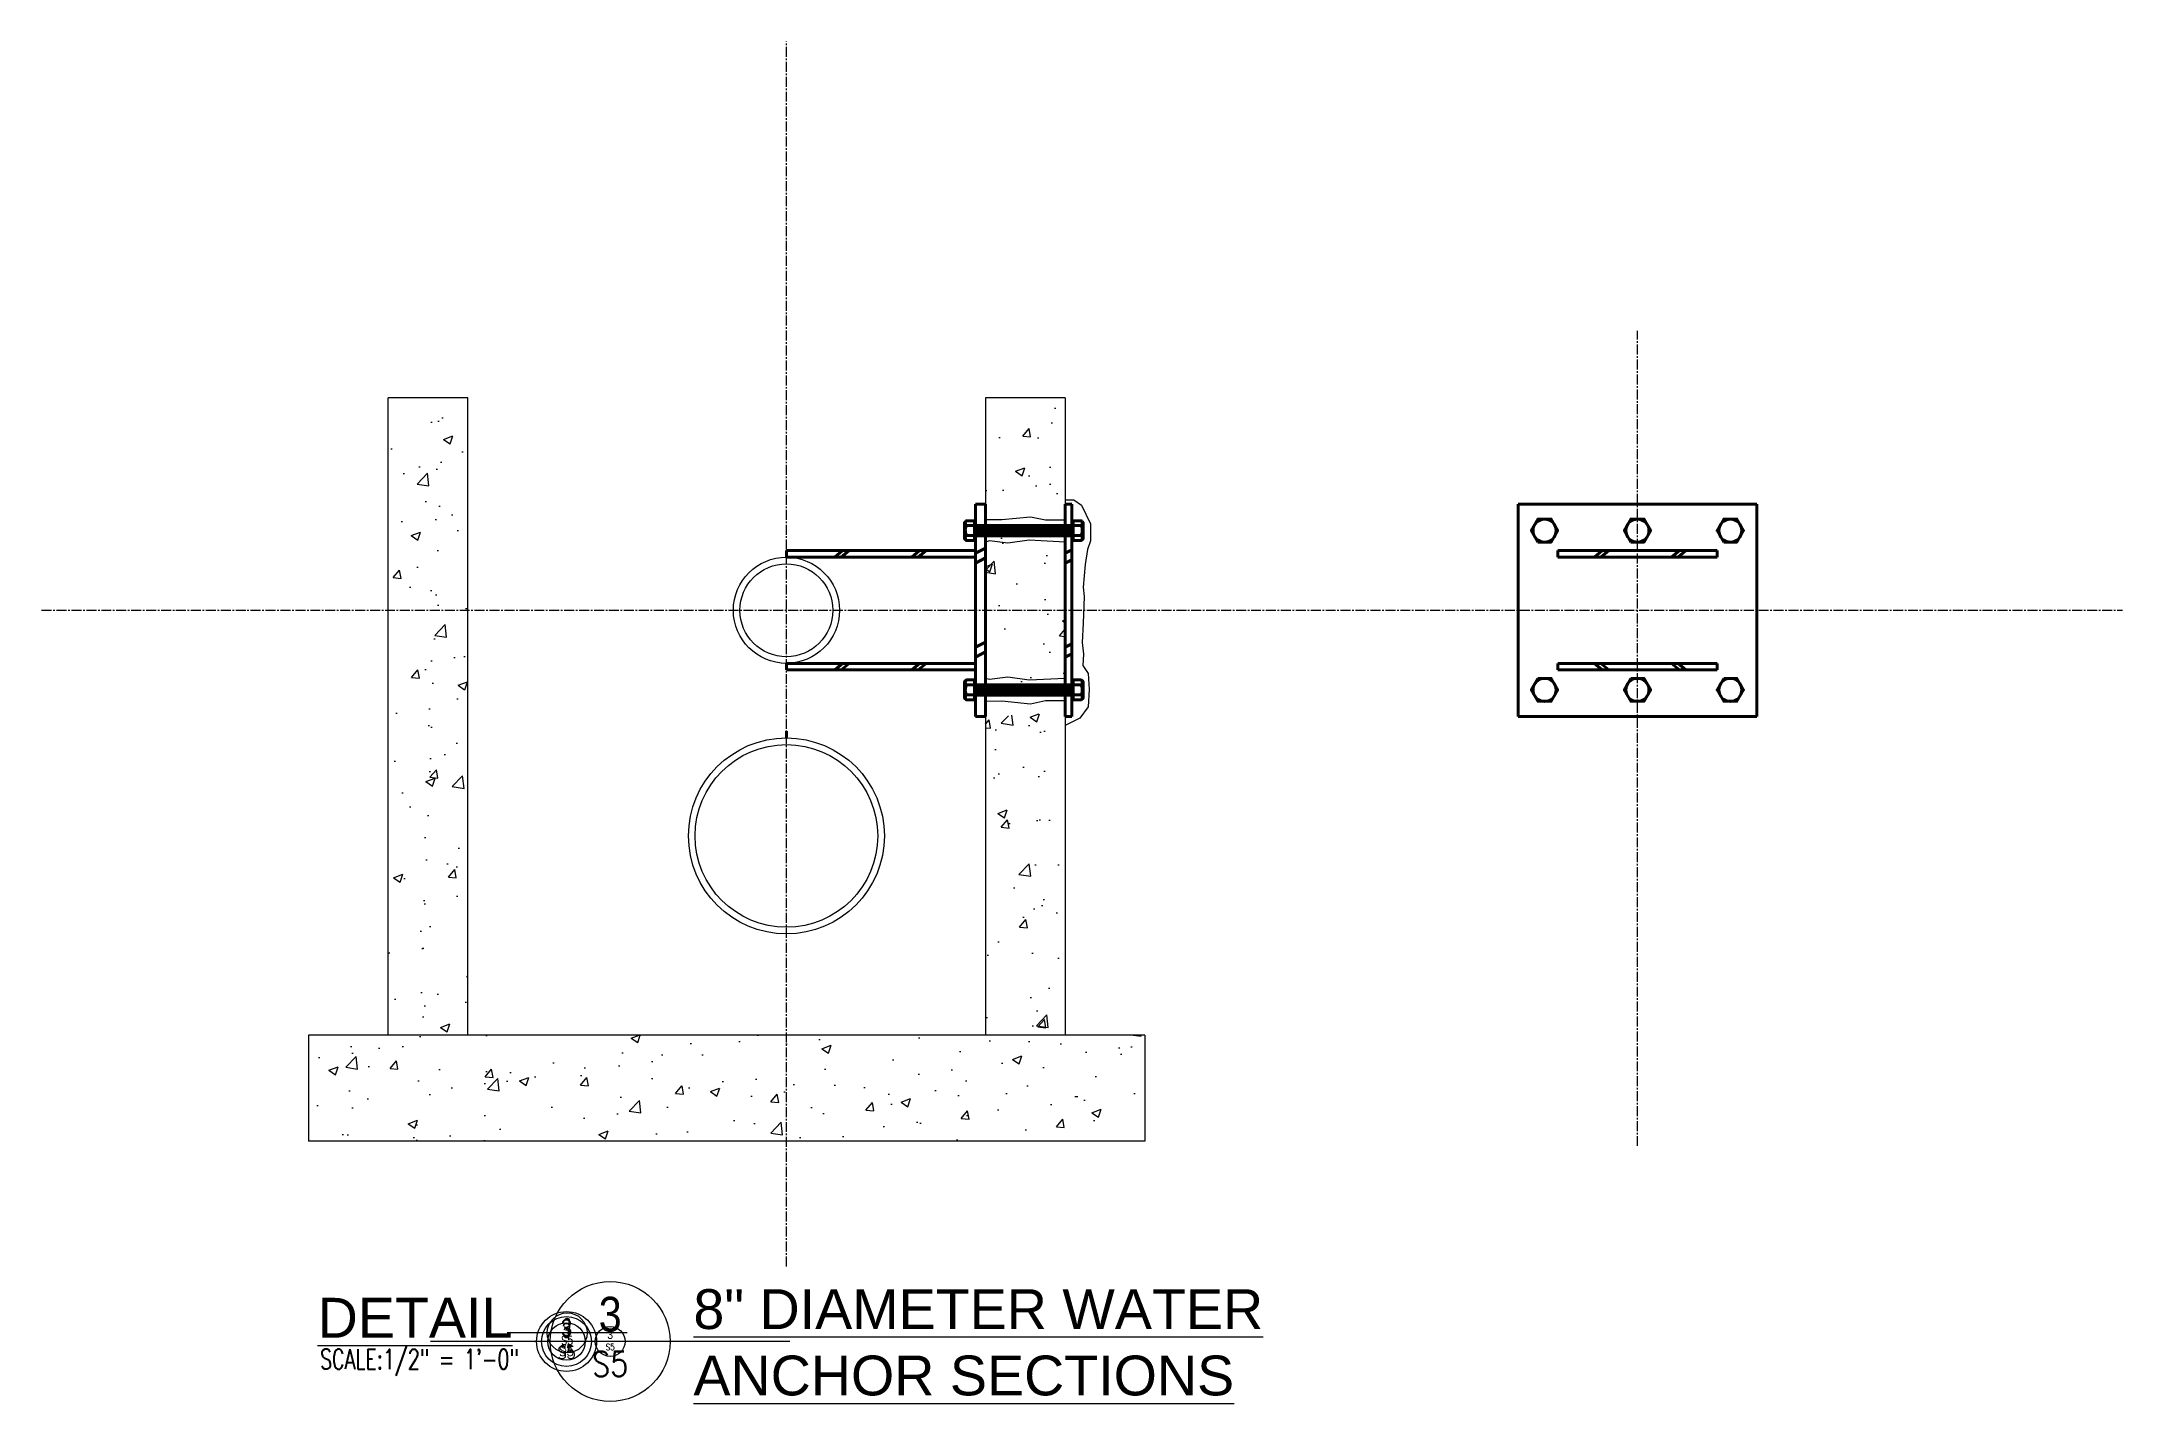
# Model space of a CAD drawing. Header units: inches. Extents: x -143 to 626, y -115 to 663.
# Drawn here: x 289.6 to 446.4, y 443 to 545.6 of the extents above; entities that cross this region are included whole.
import ezdxf
from ezdxf.enums import TextEntityAlignment as Align

# ---------------------------------------------------------------- set-up
doc = ezdxf.new("R2010")
doc.units = ezdxf.units.IN
doc.header["$MEASUREMENT"] = 0
doc.linetypes.add('CENTER2', pattern=[1.125, 0.75, -0.125, 0.125, -0.125])
doc.layers.add('DT-VHSO', color=75, linetype='Continuous', lineweight=60)
for name, color, linetype in [('FH-TITLE', 151, 'Continuous'), ('FH-TITLE @ 1', 151, 'Continuous'), ('FH-TITLE @ 24', 151, 'Continuous'), ('FH-TITLE @ 30', 151, 'Continuous'), ('FH-TITLE @ 32', 151, 'Continuous'), ('FH-TITLE @ 40', 151, 'Continuous'), ('FH-TITLE @ 48', 151, 'Continuous'), ('FH-TITLE @ 96', 151, 'Continuous'), ('S-EXISTING', 13, 'Continuous'), ('S-GRID', 13, 'CENTER2')]:
    doc.layers.add(name, color=color, linetype=linetype)
doc.styles.add('BOLD', font='arial.ttf')
doc.styles.add('RomanS_not anno', font='romans.shx', dxfattribs={"width": 0.85})

msp = doc.modelspace()

# ---------------------------------------------------------------- texts
at = {"layer": 'FH-TITLE', "style": 'RomanS_not anno', "width": 0.7}
msp.add_text('SCALE:1/2" = 1\'-0"', height=1.5, dxfattribs=at).set_placement((310.61, 445.56))
at = {"layer": 'FH-TITLE', "char_height": 3, "style": 'BOLD'}
for s, insert, width, attachment_point in [('{\\L8" DIAMETER WATER ANCHOR SECTIONS}', (338.74, 451.58), 57.1113, 1), ('{\\LDETAIL          }', (325.1, 447.93), 14.3752, 9)]:
    msp.add_mtext(s, dxfattribs=dict(at, insert=insert, width=width, attachment_point=attachment_point))

# ---------------------------------------------------------------- blocks, each defined once
blk = doc.blocks.new('Subtitle_Ref_Bubble')
at = {"linetype": 'ByBlock', "lineweight": -2}
blk.add_line((9.03, 0), (-9.03, 0), dxfattribs=at)
blk.add_circle((0, 0), 3.01, dxfattribs=at)
at = {"linetype": 'ByBlock', "lineweight": -2, "style": 'BOLD', "width": 0.85}
blk.add_attdef('NUMBER', text='', height=1, dxfattribs=at).set_placement((0, 0.5), align=Align.CENTER)
at = {"linetype": 'ByBlock', "lineweight": -2, "style": 'RomanS_not anno', "width": 0.85}
blk.add_attdef('SHEET', text='', height=0.75, dxfattribs=at).set_placement((0, -0.5), align=Align.TOP_CENTER)
blk = doc.blocks.new('*U52')
at = {"layer": 'FH-TITLE @ 1'}
ref = blk.add_blockref('Subtitle_Ref_Bubble', (329.18, 447.64), dxfattribs=dict(at, xscale=0.015625, yscale=0.015625, zscale=0.015625))
ref.add_attrib('SHEET', 'S5', dxfattribs={"layer": '0', "color": 0, "linetype": 'ByBlock', "lineweight": -2, "height": 0.0195, "style": 'RomanS_not anno', "width": 0.85}).set_placement((329.18, 447.64), align=Align.TOP_CENTER)
ref.add_attrib('NUMBER', '3', dxfattribs={"layer": '0', "color": 0, "linetype": 'ByBlock', "lineweight": -2, "height": 0.0273, "style": 'BOLD', "width": 0.85}).set_placement((329.18, 447.65), align=Align.CENTER)
at = {"layer": 'FH-TITLE @ 24'}
ref = blk.add_blockref('Subtitle_Ref_Bubble', (332.47, 447.64), dxfattribs=dict(at, xscale=0.375, yscale=0.375, zscale=0.375))
ref.add_attrib('SHEET', 'S5', dxfattribs={"layer": '0', "color": 0, "linetype": 'ByBlock', "lineweight": -2, "height": 0.469, "style": 'RomanS_not anno', "width": 0.85}).set_placement((332.47, 447.46), align=Align.TOP_CENTER)
ref.add_attrib('NUMBER', '3', dxfattribs={"layer": '0', "color": 0, "linetype": 'ByBlock', "lineweight": -2, "height": 0.656, "style": 'BOLD', "width": 0.85}).set_placement((332.47, 447.83), align=Align.CENTER)
at = {"layer": 'FH-TITLE @ 30'}
ref = blk.add_blockref('Subtitle_Ref_Bubble', (329.18, 447.64), dxfattribs=dict(at, xscale=0.46875, yscale=0.46875, zscale=0.46875))
ref.add_attrib('SHEET', 'S5', dxfattribs={"layer": '0', "color": 0, "linetype": 'ByBlock', "lineweight": -2, "height": 0.586, "style": 'RomanS_not anno', "width": 0.85}).set_placement((329.18, 447.41), align=Align.TOP_CENTER)
ref.add_attrib('NUMBER', '3', dxfattribs={"layer": '0', "color": 0, "linetype": 'ByBlock', "lineweight": -2, "height": 0.82, "style": 'BOLD', "width": 0.85}).set_placement((329.18, 447.88), align=Align.CENTER)
at = {"layer": 'FH-TITLE @ 32'}
ref = blk.add_blockref('Subtitle_Ref_Bubble', (329.23, 448.29), dxfattribs=dict(at, xscale=0.5, yscale=0.5, zscale=0.5))
ref.add_attrib('SHEET', 'S5', dxfattribs={"layer": '0', "color": 0, "linetype": 'ByBlock', "lineweight": -2, "height": 0.625, "style": 'RomanS_not anno', "width": 0.85}).set_placement((329.23, 448.04), align=Align.TOP_CENTER)
ref.add_attrib('NUMBER', '3', dxfattribs={"layer": '0', "color": 0, "linetype": 'ByBlock', "lineweight": -2, "height": 0.875, "style": 'BOLD', "width": 0.85}).set_placement((329.23, 448.54), align=Align.CENTER)
at = {"layer": 'FH-TITLE @ 40'}
ref = blk.add_blockref('Subtitle_Ref_Bubble', (329.18, 447.64), dxfattribs=dict(at, xscale=0.625, yscale=0.625, zscale=0.625))
ref.add_attrib('SHEET', 'S5', dxfattribs={"layer": '0', "color": 0, "linetype": 'ByBlock', "lineweight": -2, "height": 0.781, "style": 'RomanS_not anno', "width": 0.85}).set_placement((329.18, 447.33), align=Align.TOP_CENTER)
ref.add_attrib('NUMBER', '3', dxfattribs={"layer": '0', "color": 0, "linetype": 'ByBlock', "lineweight": -2, "height": 1.09, "style": 'BOLD', "width": 0.85}).set_placement((329.18, 447.96), align=Align.CENTER)
at = {"layer": 'FH-TITLE @ 48'}
ref = blk.add_blockref('Subtitle_Ref_Bubble', (329.18, 447.64), dxfattribs=dict(at, xscale=0.75, yscale=0.75, zscale=0.75))
ref.add_attrib('SHEET', 'S5', dxfattribs={"layer": '0', "color": 0, "linetype": 'ByBlock', "lineweight": -2, "height": 0.938, "style": 'RomanS_not anno', "width": 0.85}).set_placement((329.18, 447.27), align=Align.TOP_CENTER)
ref.add_attrib('NUMBER', '3', dxfattribs={"layer": '0', "color": 0, "linetype": 'ByBlock', "lineweight": -2, "height": 1.31, "style": 'BOLD', "width": 0.85}).set_placement((329.18, 448.02), align=Align.CENTER)
at = {"layer": 'FH-TITLE @ 96'}
ref = blk.add_blockref('Subtitle_Ref_Bubble', (332.47, 447.64), dxfattribs=dict(at, xscale=1.5, yscale=1.5, zscale=1.5))
ref.add_attrib('SHEET', 'S5', dxfattribs={"layer": '0', "color": 0, "linetype": 'ByBlock', "lineweight": -2, "height": 1.875, "style": 'RomanS_not anno', "width": 0.85}).set_placement((332.47, 446.89), align=Align.TOP_CENTER)
ref.add_attrib('NUMBER', '3', dxfattribs={"layer": '0', "color": 0, "linetype": 'ByBlock', "lineweight": -2, "height": 2.62, "style": 'BOLD', "width": 0.85}).set_placement((332.47, 448.39), align=Align.CENTER)

# ---------------------------------------------------------------- hatches: boundary and pattern name
at = {"layer": 'S-EXISTING'}
h = msp.add_hatch(dxfattribs=at)
h.set_pattern_fill('AR-CONC', color=256, style=0)
h.set_pattern_definition([(50, (0, 0), (7.1726, -0.62752), [0.75, -8.25]), (355, (0, 0), (-1.38751, 7.52192), [0.6, -6.6]), (100.4514, (0.598, -0.052), (5.785094, 6.894395), [0.6374, -7.01142]), (46.1842, (0, 2), (10.67241, -1.65519), [1.125, -12.375]), (96.6356, (0.889, 1.862), (9.34663, 9.74118), [0.9561, -10.51713]), (351.1842, (0, 2), (9.34662, 9.74119), [0.9, -9.9]), (21, (1, 1.5), (5.96907, -4.02619), [0.75, -8.25]), (326, (1, 1.5), (2.43315, 7.2515), [0.6, -6.6]), (71.4514, (1.4974, 1.1645), (8.40223, 3.225305), [0.6374, -7.01142]), (37.5, (0, 0), (0.121599, 3.328939), [0, -6.52, 0, -6.7, 0, -6.625]), (7.5, (0, 0), (2.630695, 3.944117), [0, -3.82, 0, -6.37, 0, -2.525]), (327.5, (-2.23, 0), (5.338224, -0.225549), [0, -2.5, 0, -7.8, 0, -10.35]), (317.5, (-3.23, 0), (5.83186, 1.00105), [0, -3.25, 0, -5.18, 0, -7.35])])
h.paths.add_polyline_path([(366.75, 518.73), (360.75, 518.73), (360.75, 510.6), (361.04, 510.51), (362.42, 510.69), (364.03, 510.47), (365.54, 510.62), (366.22, 510.29), (366.32, 509.51), (365.96, 508.93), (365.28, 508.93), (364.14, 508.69), (361.99, 508.91), (360.75, 508.89), (360.75, 502.73), (366.75, 502.73)])
h.paths.add_polyline_path([(366.75, 502.73), (360.75, 502.73), (360.75, 496.57), (361.99, 496.56), (364.14, 496.77), (365.28, 496.54), (365.96, 496.54), (366.32, 495.95), (366.22, 495.17), (365.54, 494.84), (364.03, 495), (362.42, 494.78), (361.04, 494.95), (360.75, 494.87), (360.75, 485.73), (366.75, 485.73)])
h.paths.add_polyline_path([(366.75, 485.73), (360.75, 485.73), (360.75, 476.6), (361.04, 476.51), (362.42, 476.69), (364.03, 476.47), (365.54, 476.62), (366.22, 476.29), (366.32, 475.51), (365.96, 474.93), (365.28, 474.93), (364.14, 474.69), (361.99, 474.91), (360.75, 474.89), (360.75, 473.73), (360.75, 470.73), (366.75, 470.73)])
h.paths.add_polyline_path([(372.75, 470.73), (345.75, 470.73), (345.75, 462.73), (372.75, 462.73)])
h.paths.add_polyline_path([(345.75, 470.73), (309.75, 470.73), (309.75, 462.73), (345.75, 462.73)])
h.paths.add_polyline_path([(321.75, 485.73), (315.75, 485.73), (315.75, 470.73), (321.75, 470.73)])
h.paths.add_polyline_path([(321.75, 502.73), (315.75, 502.73), (315.75, 485.73), (321.75, 485.73)])
h.paths.add_polyline_path([(321.75, 518.73), (315.75, 518.73), (315.75, 502.73), (321.75, 502.73)])

# ---------------------------------------------------------------- linework, layer by layer
at = {"layer": 'DT-VHSO'}
for p, q in [((360, 510.73), (360.75, 510.73)), ((360.75, 510.73), (360.75, 494.73)), ((366.75, 510.73), (367.25, 510.73)), ((367.25, 510.73), (367.25, 494.73)), ((400.87, 510.73), (400.87, 494.73)), ((400.87, 510.73), (418.87, 510.73)), ((418.87, 494.73), (418.87, 510.73)), ((360, 507.23), (345.75, 507.23)), ((345.75, 507.23), (345.75, 506.73)), ((360, 506.73), (345.75, 506.73)), ((349.98, 507.23), (349.39, 506.73)), ((350.47, 507.23), (349.88, 506.73)), ((355.78, 507.23), (355.19, 506.73)), ((355.78, 507.23), (355.19, 506.73)), ((356.27, 507.23), (355.68, 506.73)), ((356.27, 507.23), (355.68, 506.73)), ((360.75, 507.41), (360, 507.02)), ((360.75, 506.67), (360, 506.28)), ((367.25, 507.28), (366.75, 507.02)), ((367.25, 506.54), (366.75, 506.28)), ((415.87, 507.23), (403.87, 507.23)), ((403.87, 506.73), (403.87, 507.23)), ((415.87, 506.73), (403.87, 506.73)), ((407.22, 507.23), (406.63, 506.73)), ((407.71, 507.23), (407.12, 506.73)), ((413.03, 507.23), (412.44, 506.73)), ((413.52, 507.23), (412.93, 506.73)), ((415.87, 507.23), (415.87, 506.73)), ((360.75, 500.33), (360, 499.94)), ((367.25, 500.2), (366.75, 499.94)), ((360, 498.73), (345.75, 498.73)), ((345.75, 498.23), (345.75, 498.73)), ((349.98, 498.73), (349.39, 498.23)), ((350.47, 498.73), (349.88, 498.23)), ((355.78, 498.73), (355.19, 498.23)), ((356.27, 498.73), (355.68, 498.23)), ((360.75, 499.59), (360, 499.2)), ((367.25, 499.46), (366.75, 499.2)), ((415.87, 498.73), (403.87, 498.73)), ((403.87, 498.73), (403.87, 498.23)), ((407.22, 498.23), (406.63, 498.73)), ((407.71, 498.23), (407.12, 498.73)), ((413.03, 498.23), (412.44, 498.73)), ((413.52, 498.23), (412.93, 498.73)), ((415.87, 498.23), (415.87, 498.73)), ((360, 498.23), (345.75, 498.23)), ((415.87, 498.23), (403.87, 498.23)), ((360, 494.73), (360.75, 494.73)), ((366.75, 494.73), (367.25, 494.73)), ((400.87, 494.73), (418.87, 494.73)), ((345.75, 493.11), (345.75, 493.61))]:
    msp.add_line(p, q, dxfattribs=at)
for points in [[(360, 510.73), (360, 494.73)], [(366.75, 510.73), (366.75, 494.73)]]:
    msp.add_lwpolyline(points, dxfattribs=at)
for points in [[(402.37, 507.87), (401.87, 508.73), (402.37, 509.6), (403.37, 509.6), (403.87, 508.73), (403.37, 507.87)], [(409.37, 507.87), (408.87, 508.73), (409.37, 509.6), (410.37, 509.6), (410.87, 508.73), (410.37, 507.87)], [(416.37, 507.87), (415.87, 508.73), (416.37, 509.6), (417.37, 509.6), (417.87, 508.73), (417.37, 507.87)], [(402.37, 497.6), (401.87, 496.73), (402.37, 495.87), (403.37, 495.87), (403.87, 496.73), (403.37, 497.6)], [(409.37, 497.6), (408.87, 496.73), (409.37, 495.87), (410.37, 495.87), (410.87, 496.73), (410.37, 497.6)], [(416.37, 497.6), (415.87, 496.73), (416.37, 495.87), (417.37, 495.87), (417.87, 496.73), (417.37, 497.6)]]:
    msp.add_lwpolyline(points, close=True, dxfattribs=at)
for points, format in [([(359.92, 509.42), (359.96, 509.42), (359.96, 508.04), (359.92, 508.04), (359.92, 507.98), (359.31, 507.98), (359.17, 508.1), (359.17, 509.36), (359.31, 509.48, 0.131652), (359.24, 509.38, 0.306875), (359.31, 509.11, 0.131652), (359.23, 508.67, 0.094014), (359.31, 508.36, 0.131652), (359.24, 508.25, 0.306875), (359.31, 507.98), (359.92, 507.98), (359.92, 508.36), (359.31, 508.36), (359.92, 508.36), (359.92, 509.11), (359.31, 509.11), (359.92, 509.11), (359.92, 509.48), (359.31, 509.48)], "xyb"), ([(367.35, 509.42), (367.3, 509.42), (367.3, 508.04), (367.35, 508.04), (367.35, 507.98), (367.95, 507.98), (368.1, 508.1), (368.1, 509.36), (367.95, 509.48, -0.131652), (368.03, 509.38, -0.306875), (367.95, 509.11, -0.131652), (368.04, 508.67, -0.094014), (367.95, 508.36, -0.131652), (368.03, 508.25, -0.306875), (367.95, 507.98), (367.35, 507.98), (367.35, 508.36), (367.95, 508.36), (367.35, 508.36), (367.35, 509.11), (367.95, 509.11), (367.35, 509.11), (367.35, 509.48), (367.95, 509.48)], "xyb"), ([(359.92, 496.04), (359.96, 496.04), (359.96, 497.42), (359.92, 497.42), (359.92, 497.48), (359.31, 497.48), (359.17, 497.36), (359.17, 496.1), (359.31, 495.98, -0.131652), (359.24, 496.09, -0.306875), (359.31, 496.36, -0.131652), (359.23, 496.8, -0.094014), (359.31, 497.11, -0.131652), (359.24, 497.21, -0.306875), (359.31, 497.48), (359.92, 497.48), (359.92, 497.11), (359.31, 497.11), (359.92, 497.11), (359.92, 496.36), (359.31, 496.36), (359.92, 496.36), (359.92, 495.98), (359.31, 495.98)], "xyb"), ([(359.96, 496.73, 1, 1, 0), (367.25, 496.73, 1, 1, 0)], "xyseb"), ([(367.35, 496.04), (367.3, 496.04), (367.3, 497.42), (367.35, 497.42), (367.35, 497.48), (367.95, 497.48), (368.1, 497.36), (368.1, 496.1), (367.95, 495.98, 0.131652), (368.03, 496.09, 0.306875), (367.95, 496.36, 0.131652), (368.04, 496.8, 0.094014), (367.95, 497.11, 0.131652), (368.03, 497.21, 0.306875), (367.95, 497.48), (367.35, 497.48), (367.35, 497.11), (367.95, 497.11), (367.35, 497.11), (367.35, 496.36), (367.95, 496.36), (367.35, 496.36), (367.35, 495.98), (367.95, 495.98)], "xyb")]:
    msp.add_lwpolyline(points, format=format, dxfattribs=at)
at = {"layer": 'DT-VHSO', "const_width": 1}
msp.add_lwpolyline([(359.96, 508.73), (367.25, 508.73)], dxfattribs=at)
at = {"layer": 'DT-VHSO'}
for centre in [(402.87, 508.73), (409.87, 508.73), (416.87, 508.73), (402.87, 496.73), (409.87, 496.73), (416.87, 496.73)]:
    msp.add_circle(centre, 0.866, dxfattribs=at)
at = {"layer": 'S-EXISTING'}
for p, q in [((315.75, 470.73), (315.75, 518.73)), ((321.75, 518.73), (315.75, 518.73)), ((321.75, 470.73), (321.75, 518.73)), ((360.75, 518.73), (360.75, 470.73)), ((366.75, 518.73), (360.75, 518.73)), ((366.75, 518.73), (366.75, 470.73)), ((372.75, 470.73), (309.75, 470.73)), ((309.75, 470.73), (309.75, 462.73)), ((360.75, 470.73), (321.75, 470.73)), ((372.75, 470.73), (372.75, 462.73)), ((372.75, 462.73), (309.75, 462.73))]:
    msp.add_line(p, q, dxfattribs=at)
for points in [[(360.75, 509.57), (361.99, 509.56), (364.14, 509.77), (365.28, 509.54), (366.75, 509.54)], [(366.75, 511.04), (367.4, 511.05), (367.99, 510.64), (368.66, 509.23), (368.66, 507.96), (368.44, 507.32), (368.25, 506.18), (368.11, 504.47), (368.18, 503.77), (368.11, 501.76), (368.03, 500.31), (368.14, 499.42), (368.07, 498.57), (368.48, 497.97), (368.55, 496.75), (368.48, 495.45), (367.85, 494.59), (366.75, 494.06)], [(366.75, 507.87), (364.03, 508), (362.42, 507.78), (361.04, 507.95), (360.75, 507.87)], [(366.75, 497.59), (364.03, 497.47), (362.42, 497.69), (361.04, 497.51), (360.75, 497.6)], [(360.75, 495.89), (361.99, 495.91), (364.14, 495.69), (365.28, 495.93), (366.75, 495.93)]]:
    msp.add_lwpolyline(points, dxfattribs=at)
for centre, radius in [((345.75, 502.73), 4), ((345.75, 502.73), 3.5), ((345.75, 485.73), 7.38), ((345.75, 485.73), 6.88)]:
    msp.add_circle(centre, radius, dxfattribs=at)
at = {"layer": 'S-GRID'}
for p, q in [((345.75, 453.3), (345.75, 545.57)), ((409.87, 462.37), (409.87, 523.77)), ((289.63, 502.73), (446.41, 502.73))]:
    msp.add_line(p, q, dxfattribs=at)

# ---------------------------------------------------------------- block references
at = {"layer": 'FH-TITLE'}
msp.add_blockref('*U52', (0, 0), dxfattribs=at)

msp.set_redraw_order([(e.dxf.handle, doc.entitydb.next_handle()) for e in msp.query("TEXT MTEXT ATTDEF DIMENSION ARC_DIMENSION")])  # texts and dimensions are drawn at this point

doc.saveas('drawing.dxf')
